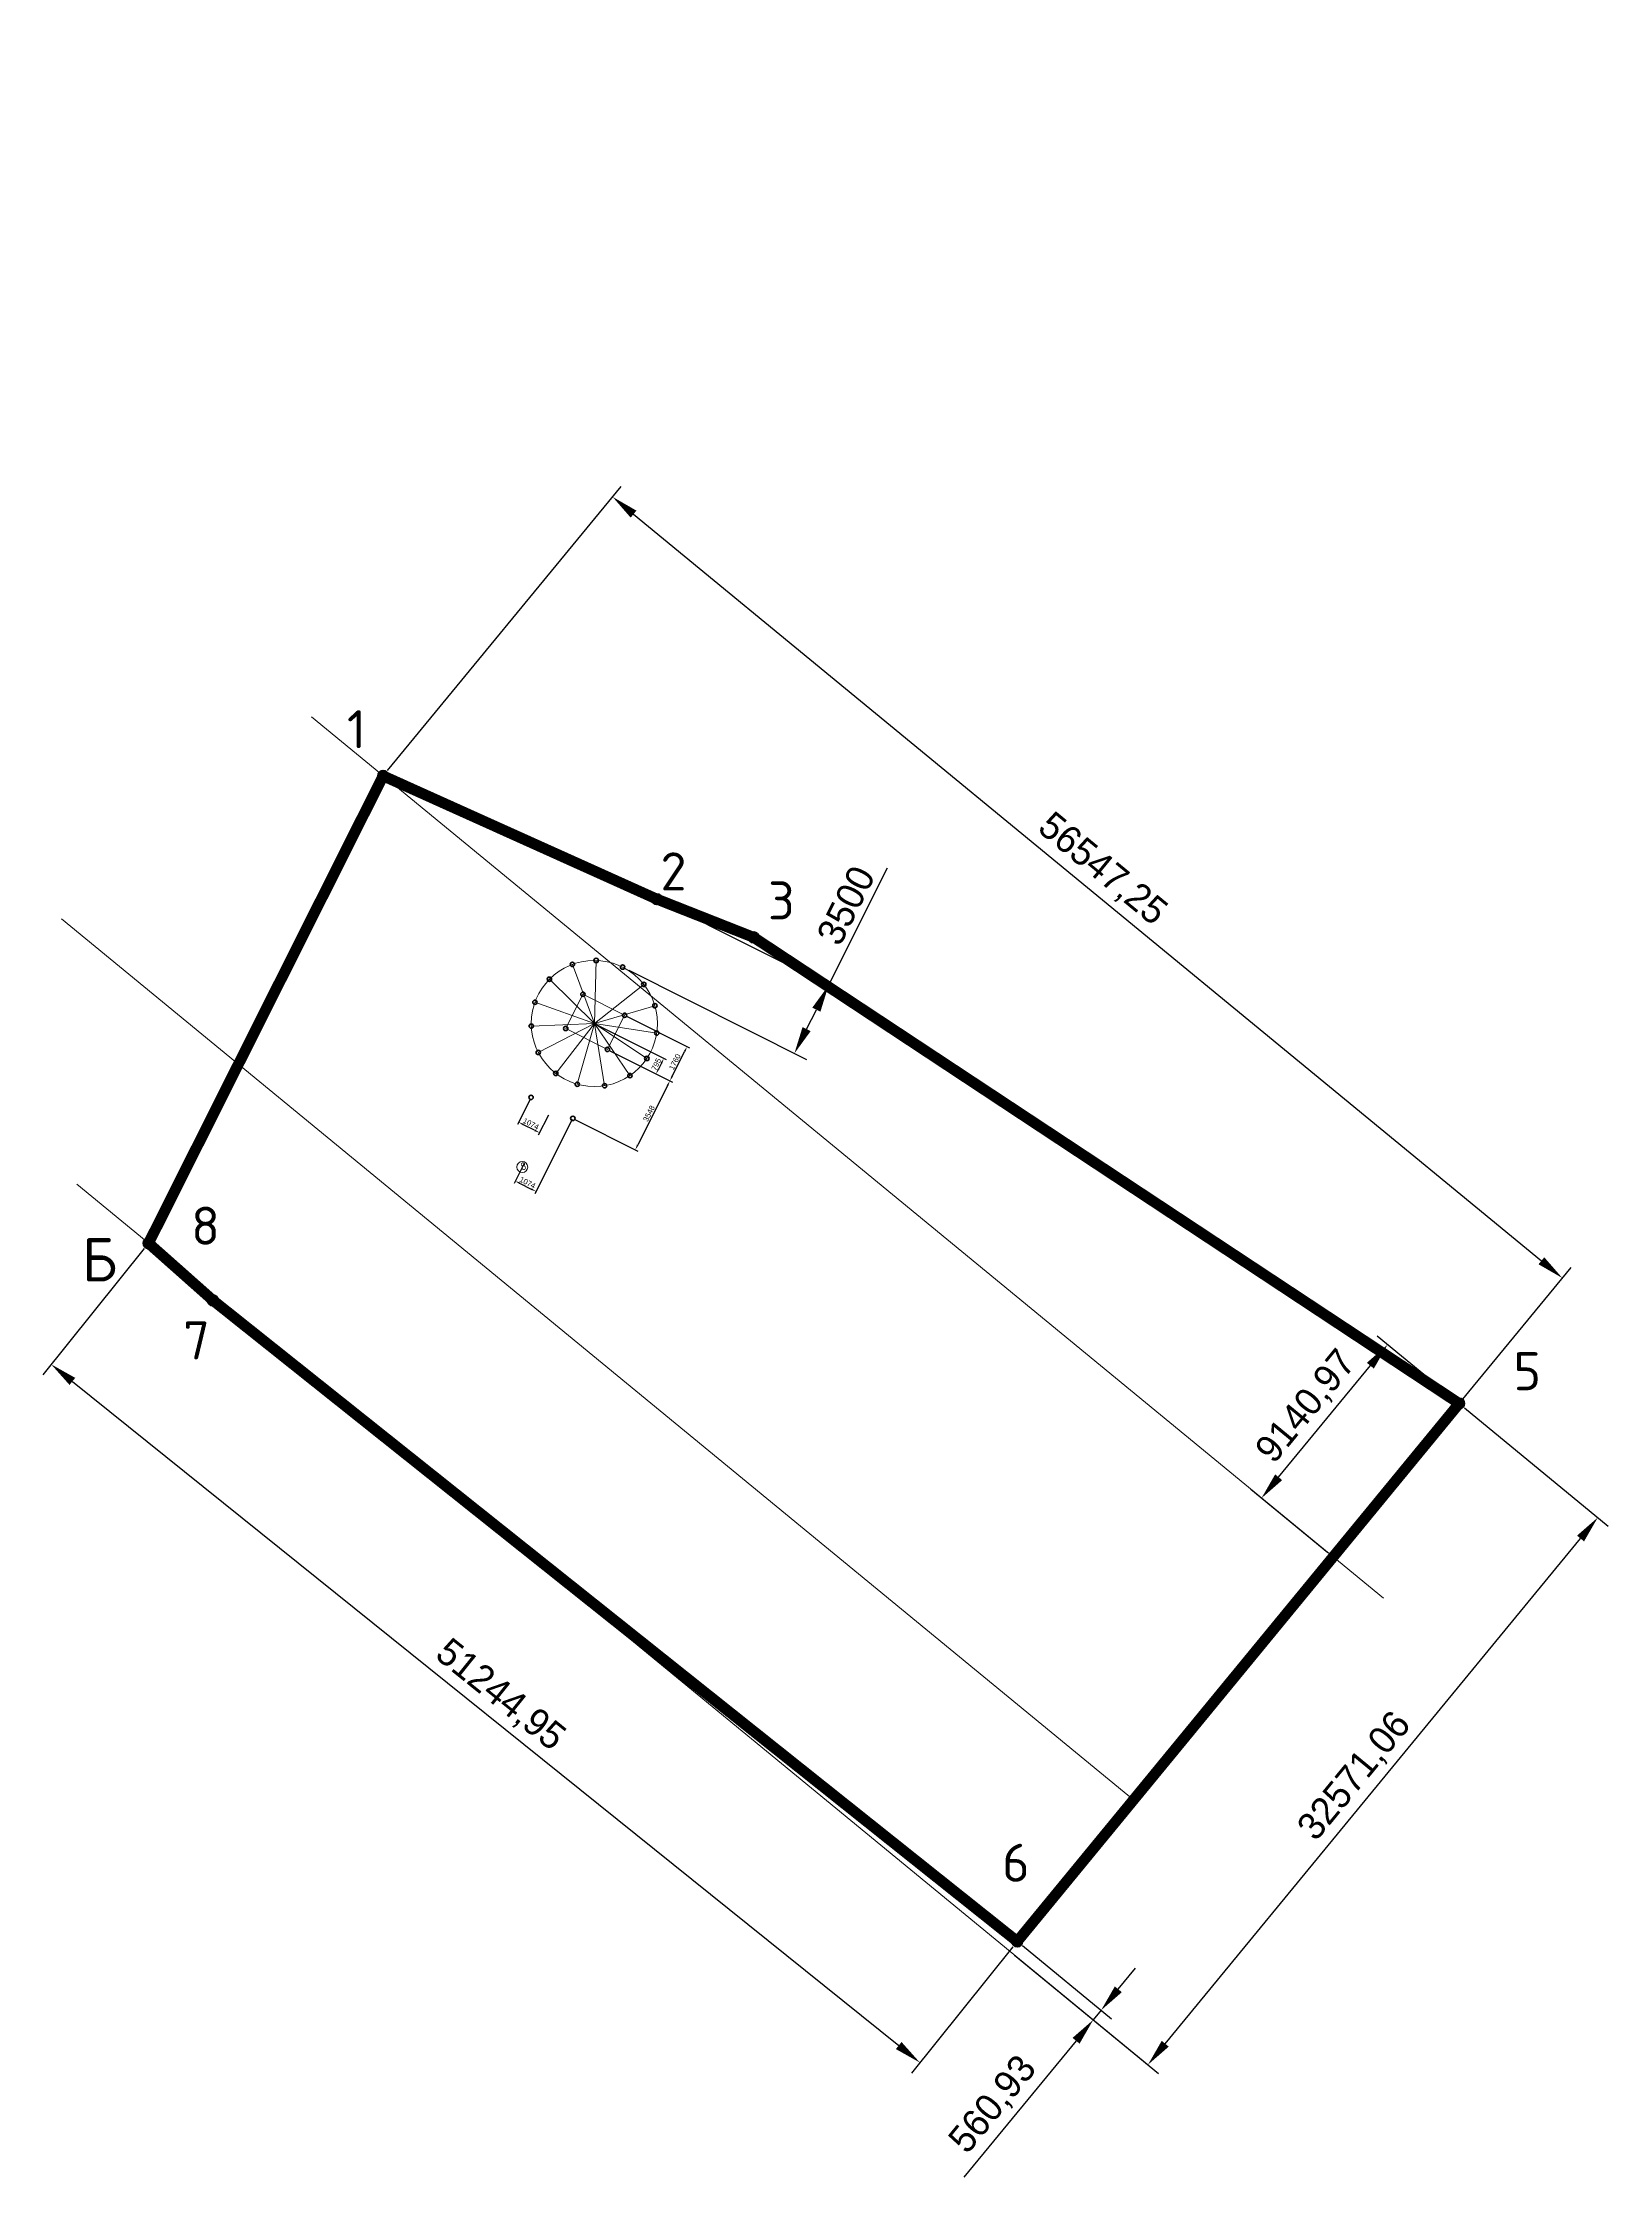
# Model space of a CAD drawing. Header units: millimetres. Extents: x -251276 to -64927, y -339544 to -199359.
# Drawn here: x -136921 to -64927, y -339544 to -241409 of the extents above; entities that cross this region are included whole.
import ezdxf

# ---------------------------------------------------------------- set-up
doc = ezdxf.new("R2010")
doc.units = ezdxf.units.MM
doc.linetypes.add('CENTER2', pattern=[28.575, 19.05, -3.175, 3.175, -3.175])
doc.layers.get('0').update_dxf_attribs({"color": 251, "lineweight": 15})
for name, color, linetype, lineweight in [('границы', 1, 'Continuous', 70), ('линия', 7, 'Continuous', 30), ('окна', 142, 'Continuous', 20), ('размеры', 7, 'Continuous', 18)]:
    doc.layers.add(name, color=color, linetype=linetype, lineweight=lineweight)
doc.dimstyles.new('Аннотативный', dxfattribs={"dimscale": 0, "dimtxt": 2.5, "dimasz": 2.5, "dimexe": 1.25, "dimexo": 0.625, "dimtad": 1, "dimtxsty": 'Standard', "dimcen": 2.5, "dimadec": 0, "dimazin": 0, "dimtfac": 1, "dimtmove": 0, "dimatfit": 3, "dimfxl": 1, "dimarcsym": 0})

# ---------------------------------------------------------------- blocks, each defined once
blk = doc.blocks.new('*D345')
at = {"color": 0, "lineweight": -2, "transparency": 16777216}
for p, q in [((-92229, -329326), (-88126, -332698)), ((-91873, -328893), (-87770, -332265)), ((-87459, -330902), (-86665, -329936)), ((-88253, -331868), (-88609, -332301)), ((-89402, -333267), (-94561, -339544))]:
    blk.add_line(p, q, dxfattribs=at)
at = {"color": 0, "transparency": 16777216}
for points in [[(-87620, -330770), (-87298, -331034), (-88253, -331868)], [(-89563, -333135), (-89241, -333399), (-88609, -332301)]]:
    blk.add_solid(points, dxfattribs=at)
at = {"layer": 'Defpoints', "color": 0, "transparency": 16777216}
for p in [(-92114, -328695), (-92471, -329128), (-88609, -332301)]:
    blk.add_point(p, dxfattribs=at)
at = {"color": 0, "transparency": 16777216, "insert": (-93183, -336227), "char_height": 1250, "attachment_point": 5, "rotation": 50.5878}
blk.add_mtext('560,93', dxfattribs=at)
blk = doc.blocks.new('*D346')
at = {"color": 0, "lineweight": -2, "transparency": 16777216}
for p, q in [((-71543, -304167), (-64927, -309607)), ((-85302, -333404), (-66204, -310176)), ((-92229, -329326), (-85613, -334766))]:
    blk.add_line(p, q, dxfattribs=at)
at = {"color": 0, "transparency": 16777216}
for points in [[(-66365, -310043), (-66043, -310308), (-65410, -309210)], [(-85463, -333271), (-85141, -333536), (-86096, -334369)]]:
    blk.add_solid(points, dxfattribs=at)
at = {"layer": 'Defpoints', "color": 0, "transparency": 16777216}
for p in [(-71785, -303969), (-65410, -309210), (-92471, -329128)]:
    blk.add_point(p, dxfattribs=at)
at = {"color": 0, "transparency": 16777216, "insert": (-76558, -321128), "char_height": 1250, "attachment_point": 5, "rotation": 50.57298}
blk.add_mtext('32571,06', dxfattribs=at)
blk = doc.blocks.new('*D347')
at = {"color": 0, "lineweight": -2, "transparency": 16777216}
for p, q in [((-132249, -296844), (-136921, -302657)), ((-135555, -302953), (-97558, -333487)), ((-92304, -328943), (-96975, -334757))]:
    blk.add_line(p, q, dxfattribs=at)
at = {"color": 0, "transparency": 16777216}
for points in [[(-135425, -302791), (-135686, -303116), (-136530, -302170)], [(-97428, -333325), (-97689, -333649), (-96584, -334270)]]:
    blk.add_solid(points, dxfattribs=at)
at = {"layer": 'Defpoints', "color": 0, "transparency": 16777216}
for p in [(-132053, -296600), (-92108, -328700), (-96584, -334270)]:
    blk.add_point(p, dxfattribs=at)
at = {"color": 0, "transparency": 16777216, "insert": (-115904, -317408), "char_height": 1250, "attachment_point": 5, "rotation": 321.21511}
blk.add_mtext('51244,95', dxfattribs=at)
blk = doc.blocks.new('*D348')
at = {"color": 0, "lineweight": -2, "transparency": 16777216}
for p, q in [((-121067, -274875), (-110320, -261805)), ((-109751, -263082), (-68005, -297409)), ((-77390, -310790), (-66643, -297720))]:
    blk.add_line(p, q, dxfattribs=at)
at = {"color": 0, "transparency": 16777216}
for points in [[(-109619, -262921), (-109884, -263242), (-110717, -262288)], [(-67873, -297248), (-68137, -297569), (-67040, -298202)]]:
    blk.add_solid(points, dxfattribs=at)
at = {"layer": 'Defpoints', "color": 0, "transparency": 16777216}
for p in [(-121266, -275116), (-67040, -298202), (-77588, -311031)]:
    blk.add_point(p, dxfattribs=at)
at = {"color": 0, "transparency": 16777216, "insert": (-88217, -279440), "char_height": 1250, "attachment_point": 5, "rotation": 320.57038}
blk.add_mtext('56547,25', dxfattribs=at)
blk = doc.blocks.new('*D349')
at = {"color": 0, "lineweight": -2, "transparency": 16777216}
for p, q in [((-72026, -303771), (-75559, -300868)), ((-80086, -307361), (-75869, -302230)), ((-77830, -310833), (-81362, -307930))]:
    blk.add_line(p, q, dxfattribs=at)
at = {"color": 0, "transparency": 16777216}
for points in [[(-76030, -302098), (-75709, -302362), (-75076, -301264)], [(-80247, -307229), (-79925, -307493), (-80879, -308327)]]:
    blk.add_solid(points, dxfattribs=at)
at = {"layer": 'Defpoints', "color": 0, "transparency": 16777216}
for p in [(-75076, -301264), (-71785, -303969), (-77588, -311031)]:
    blk.add_point(p, dxfattribs=at)
at = {"color": 0, "transparency": 16777216, "insert": (-78782, -304134), "char_height": 1250, "attachment_point": 5, "rotation": 50.5878}
blk.add_mtext('9140,97', dxfattribs=at)
blk = doc.blocks.new('*D439')
at = {"color": 0, "lineweight": -2, "transparency": 16777216}
for p, q in [((-111498, -286529), (-108248, -288161)), ((-110895, -287721), (-108605, -288871)), ((-108472, -288328), (-108604, -288592))]:
    blk.add_line(p, q, dxfattribs=at)
at = {"color": 0, "transparency": 16777216}
for points in [[(-108509, -288309), (-108434, -288347), (-108359, -288105)], [(-108641, -288573), (-108567, -288610), (-108716, -288815)]]:
    blk.add_solid(points, dxfattribs=at)
at = {"layer": 'Defpoints', "color": 0, "transparency": 16777216}
for p in [(-111554, -286501), (-110951, -287693), (-108716, -288815)]:
    blk.add_point(p, dxfattribs=at)
at = {"color": 0, "transparency": 16777216, "insert": (-108705, -288376), "char_height": 250, "attachment_point": 5, "rotation": 63.33732}
blk.add_mtext('795', dxfattribs=at)
blk = doc.blocks.new('*D440')
at = {"color": 0, "lineweight": -2, "transparency": 16777216}
for p, q in [((-110105, -286148), (-107177, -287618)), ((-110895, -287721), (-107967, -289191)), ((-107966, -288912), (-107401, -287786))]:
    blk.add_line(p, q, dxfattribs=at)
at = {"color": 0, "transparency": 16777216}
for points in [[(-107438, -287767), (-107364, -287804), (-107289, -287562)], [(-108004, -288893), (-107929, -288930), (-108079, -289135)]]:
    blk.add_solid(points, dxfattribs=at)
at = {"layer": 'Defpoints', "color": 0, "transparency": 16777216}
for p in [(-110161, -286120), (-110951, -287693), (-107289, -287562)]:
    blk.add_point(p, dxfattribs=at)
at = {"color": 0, "transparency": 16777216, "insert": (-107851, -288265), "char_height": 250, "attachment_point": 5, "rotation": 63.33732}
blk.add_mtext('1760', dxfattribs=at)
blk = doc.blocks.new('*D441')
at = {"color": 0, "lineweight": -2, "transparency": 16777216}
for p, q in [((-110895, -287721), (-107967, -289191)), ((-108191, -289359), (-109559, -292082)), ((-112487, -290892), (-109559, -292362))]:
    blk.add_line(p, q, dxfattribs=at)
at = {"color": 0, "transparency": 16777216}
for points in [[(-108228, -289340), (-108154, -289377), (-108079, -289135)], [(-109596, -292064), (-109521, -292101), (-109671, -292306)]]:
    blk.add_solid(points, dxfattribs=at)
at = {"layer": 'Defpoints', "color": 0, "transparency": 16777216}
for p in [(-110951, -287693), (-112543, -290864), (-109671, -292306)]:
    blk.add_point(p, dxfattribs=at)
at = {"color": 0, "transparency": 16777216, "insert": (-109042, -290636), "char_height": 250, "attachment_point": 5, "rotation": 63.33732}
blk.add_mtext('3548', dxfattribs=at)
blk = doc.blocks.new('*D442')
at = {"color": 0, "lineweight": -2, "transparency": 16777216}
for p, q in [((-112571, -290920), (-114287, -294336)), ((-114782, -292930), (-115246, -293854)), ((-114967, -293854), (-114454, -294112))]:
    blk.add_line(p, q, dxfattribs=at)
at = {"color": 0, "transparency": 16777216}
for points in [[(-114948, -293817), (-114986, -293892), (-115190, -293742)], [(-114435, -294075), (-114473, -294149), (-114230, -294224)]]:
    blk.add_solid(points, dxfattribs=at)
at = {"layer": 'Defpoints', "color": 0, "transparency": 16777216}
for p in [(-112543, -290864), (-114754, -292874), (-114230, -294224)]:
    blk.add_point(p, dxfattribs=at)
at = {"color": 0, "transparency": 16777216, "insert": (-114626, -293816), "char_height": 250, "attachment_point": 5, "rotation": 333.33732}
blk.add_mtext('1074', dxfattribs=at)
blk = doc.blocks.new('*D443')
at = {"color": 0, "lineweight": -2, "transparency": 16777216}
for p, q in [((-114491, -289956), (-115091, -291150)), ((-114298, -291408), (-114811, -291151)), ((-113667, -290708), (-114131, -291632))]:
    blk.add_line(p, q, dxfattribs=at)
at = {"color": 0, "transparency": 16777216}
for points in [[(-114792, -291114), (-114830, -291188), (-115034, -291039)], [(-114279, -291371), (-114317, -291446), (-114075, -291521)]]:
    blk.add_solid(points, dxfattribs=at)
at = {"layer": 'Defpoints', "color": 0, "transparency": 16777216}
for p in [(-114463, -289900), (-115034, -291039), (-113639, -290652)]:
    blk.add_point(p, dxfattribs=at)
at = {"color": 0, "transparency": 16777216, "insert": (-114470, -291112), "char_height": 250, "attachment_point": 5, "rotation": 333.33732}
blk.add_mtext('1074', dxfattribs=at)
blk = doc.blocks.new('*D445')
at = {"color": 0, "lineweight": -2, "transparency": 16777216}
for p, q in [((-100783, -284747), (-98072, -279348)), ((-108403, -280921), (-100225, -285028)), ((-109973, -284049), (-101796, -288155)), ((-101793, -286758), (-101344, -285864))]:
    blk.add_line(p, q, dxfattribs=at)
at = {"color": 0, "transparency": 16777216}
for points in [[(-101531, -285771), (-101158, -285958), (-100783, -284747)], [(-101979, -286664), (-101607, -286851), (-102354, -287875)]]:
    blk.add_solid(points, dxfattribs=at)
at = {"layer": 'Defpoints', "color": 0, "transparency": 16777216}
for p in [(-108682, -280781), (-110253, -283909), (-100783, -284747)]:
    blk.add_point(p, dxfattribs=at)
at = {"color": 0, "transparency": 16777216, "insert": (-99985, -281068), "char_height": 1250, "attachment_point": 5, "rotation": 63.33732}
blk.add_mtext('3500', dxfattribs=at)

msp = doc.modelspace()

# ---------------------------------------------------------------- hatches: boundary and pattern name
at = {"layer": 'линия'}
h = msp.add_hatch(color=1, dxfattribs=at)
h.dxf.hatch_style = 1
h.paths.add_polyline_path([(-121508.75, -275057.58), (-121265.757, -275116.356), (-121324.533, -275359.348, 0.414213562), (-121022.765, -275175.131, 1)])
h.paths.add_polyline_path([(-121265.757, -275116.356), (-121508.75, -275057.58, 0.414213562), (-121324.533, -275359.348)])
h = msp.add_hatch(color=1, dxfattribs=at)
h.dxf.hatch_style = 1
h.paths.add_polyline_path([(-108924.995, -280722.305), (-108682.002, -280781.08), (-108740.777, -281024.073, 0.414213562), (-108439.009, -280839.856, 1)])
h.paths.add_polyline_path([(-108682.002, -280781.08), (-108924.995, -280722.305, 0.414213562), (-108740.777, -281024.073)])
h = msp.add_hatch(color=1, dxfattribs=at)
h.dxf.hatch_style = 1
h.paths.add_polyline_path([(-104469.096, -282480.801), (-104226.103, -282539.576), (-104284.879, -282782.569, 0.414213562), (-103983.111, -282598.352, 1)])
h.paths.add_polyline_path([(-104226.103, -282539.576), (-104469.096, -282480.801, 0.414213562), (-104284.879, -282782.569)])
h = msp.add_hatch(color=1, dxfattribs=at)
h.dxf.hatch_style = 1
h.paths.add_polyline_path([(-132296.386, -296541.26), (-132053.393, -296600.036), (-132112.169, -296843.028, 0.414213562), (-131810.401, -296658.811, 1)])
h.paths.add_polyline_path([(-132053.393, -296600.036), (-132296.386, -296541.26, 0.414213562), (-132112.169, -296843.028)])
h = msp.add_hatch(color=1, dxfattribs=at)
h.dxf.hatch_style = 1
h.paths.add_polyline_path([(-129333.508, -299168.608), (-129090.515, -299227.383), (-129149.291, -299470.376, 0.414213562), (-128847.523, -299286.158, 1)])
h.paths.add_polyline_path([(-129090.515, -299227.383), (-129333.508, -299168.608, 0.414213562), (-129149.291, -299470.376)])
h = msp.add_hatch(color=1, dxfattribs=at)
h.dxf.hatch_style = 1
h.paths.add_polyline_path([(-72027.792, -303910.131), (-71784.799, -303968.906), (-71843.574, -304211.899, 0.414213562), (-71541.806, -304027.681, 1)])
h.paths.add_polyline_path([(-71784.799, -303968.906), (-72027.792, -303910.131, 0.414213562), (-71843.574, -304211.899)])
h = msp.add_hatch(color=1, dxfattribs=at)
h.dxf.hatch_style = 1
h.paths.add_polyline_path([(-92350.783, -328641.004), (-92107.791, -328699.78), (-92166.566, -328942.772, 0.414213562), (-91864.798, -328758.555, 1)])
h.paths.add_polyline_path([(-92107.791, -328699.78), (-92350.783, -328641.004, 0.414213562), (-92166.566, -328942.772)])
at = {"layer": 'окна'}
h = msp.add_hatch(dxfattribs=at)
h.set_pattern_fill('AR-RROOF', color=256, scale=30, angle=45)
h.set_pattern_definition([(45, (-168289105.24, -308686133.74), (646.5784407, 1724.2091752), [11430, -1524, 3810, -762]), (45, (-168288658, -308685147.7), (-1255.4398057, 177.8090712), [2286, -251.46, 4572, -571.5]), (45, (-168289293.83, -308685406.34), (2440.8336137, 3162.84620584), [6096, -1066.8, 3048, -762])])
h.paths.add_polyline_path([(-123847.159, -241408.501), (-123847.159, -242728.501)])

# ---------------------------------------------------------------- linework, layer by layer
for p, q in [((-124564.907, -272405.226), (-75269.49, -312914.525)), ((-136053.294, -281680.217), (-86757.877, -322189.516)), ((-135352.543, -293888.906), (-86057.126, -334398.205))]:
    msp.add_line(p, q)
at = {"ltscale": 100}
for p, q in [((-111553.919, -286500.529), (-111469.775, -283601.75)), ((-111553.919, -286500.529), (-113616.565, -284462.028)), ((-111553.919, -286500.529), (-112561.804, -283781.307)), ((-111553.919, -286500.529), (-114284.819, -285524.732)), ((-111553.919, -286500.529), (-109279.238, -284701.688)), ((-111553.919, -286500.529), (-114451.506, -286618.799)), ((-111553.919, -286500.529), (-114130.042, -287832.291)), ((-111553.919, -286500.529), (-113325.852, -288796.232)), ((-111553.919, -286500.529), (-112336.841, -289292.846)), ((-111553.919, -286500.529), (-108771.014, -285684.783)), ((-111553.919, -286500.529), (-108687.001, -286937.318)), ((-111553.919, -286500.529), (-109140.204, -288108.006)), ((-111553.919, -286500.529), (-109918.133, -288895.149)), ((-111553.919, -286500.529), (-111083.403, -289362.105)), ((-84366.309, -319279.237), (-77588.359, -311031.208))]:
    msp.add_line(p, q, dxfattribs=at)
msp.add_lwpolyline([(-110161.092, -286120.087), (-112080.683, -285156.2), (-112870.46, -286729.049), (-110950.869, -287692.936), (-110161.092, -286120.087)], dxfattribs=at)
msp.add_circle((-111553.919, -286500.529), 2900, dxfattribs=at)
at = {"lineweight": 60}
for centre in [(-111469.775, -283601.75), (-113616.565, -284462.028), (-112561.804, -283781.307), (-110252.581, -283908.904), (-114284.819, -285524.732), (-112080.683, -285156.2), (-109279.238, -284701.688), (-114451.506, -286618.799), (-110161.092, -286120.087), (-108771.014, -285684.783), (-112870.46, -286729.049), (-108687.001, -286937.318), (-114130.042, -287832.291), (-110950.869, -287692.936), (-109140.204, -288108.006), (-113325.852, -288796.232), (-112336.841, -289292.846), (-111083.403, -289362.105), (-109918.133, -288895.149), (-114462.578, -289899.768), (-112542.988, -290863.655)]:
    msp.add_circle(centre, 100, dxfattribs=at)
at = {"layer": 'границы', "color": 1, "linetype": 'CENTER2', "ltscale": 60, "const_width": 500}
for points in [[(-121265.757, -275116.356), (-132053.393, -296600.036)], [(-121265.757, -275116.356), (-108682.002, -280781.08)], [(-108682.002, -280781.08), (-104226.103, -282539.576)], [(-104226.103, -282539.576), (-71784.799, -303968.906)], [(-132053.393, -296600.036), (-129090.515, -299227.383)], [(-129090.515, -299227.383), (-92107.791, -328699.78)], [(-71784.799, -303968.906), (-92107.791, -328699.78)]]:
    msp.add_lwpolyline(points, dxfattribs=at)
at = {"layer": 'границы'}
for centre in [(-121265.757, -275116.356), (-108682.002, -280781.08), (-104226.103, -282539.576), (-132053.393, -296600.036), (-129090.515, -299227.383), (-71784.799, -303968.906), (-92107.791, -328699.78)]:
    msp.add_circle(centre, 250, dxfattribs=at)
at = {"layer": 'размеры'}
msp.add_circle((-114866.354, -293097.275), 250, dxfattribs=at)

# ---------------------------------------------------------------- texts
at = {"layer": 'размеры', "attachment_point": 1}
for s, insert, char_height in [('{\\fISOCPEUR|b0|i0|c204|p34;1}', (-122927.138, -272094.444), 1750), ('{\\fISOCPEUR|b0|i0|c204|p34;2}', (-108513.89, -278634.005), 1750), ('{\\fISOCPEUR|b0|i0|c204|p34;3}', (-103569.35, -279967.808), 1750), ('{\\fISOCPEUR|b0|i0|c204|p34;8}', (-130094.229, -294921.143), 1750), ('{\\fISOCPEUR|b0|i0|c204|p34;Б}', (-135122.64, -296354.695), 2000), ('{\\fISOCPEUR|b0|i0|c204|p34;7}', (-130459.722, -300195.673), 1750), ('{\\fISOCPEUR|b0|i0|c204|p34;5}', (-69293.285, -301609.574), 1750), ('{\\fISOCPEUR|b0|i0|c204|p34;6}', (-92802.397, -324208.931), 1750)]:
    msp.add_mtext_dynamic_manual_height_columns(s, width=6.11387, gutter_width=12.5, heights=[0], dxfattribs=dict(at, insert=insert, char_height=char_height))
at = {"layer": 'размеры', "insert": (-114985.023, -292917.663), "char_height": 350, "attachment_point": 1, "rotation": 12.74952701}
msp.add_mtext_dynamic_manual_height_columns('{\\fISOCPEUR|b0|i0|c204|p34;8}', width=6.11387, gutter_width=12.5, heights=[0], dxfattribs=at)

# ---------------------------------------------------------------- dimensions: what is measured, and where the dimension line sits
for p1, p2, distance, picture, middle in [((-121265.757, -275116.356), (-77588.359, -311031.208), 16608.815, '*D348', (-88216.709, -279440.456)), ((-132053.393, -296600.036), (-92107.791, -328699.78), -7145.846, '*D347', (-115904.239, -317408.135)), ((-77588.359, -311031.208), (-71784.799, -303968.906), 4259.708, '*D349', (-78782.412, -304134.241)), ((-92470.509, -329127.905), (-71784.799, -303968.906), -8252.782, '*D346', (-76557.542, -321128.147)), ((-92114.377, -328694.531), (-92470.509, -329127.905), 4998.327, '*D345', (-93183.289, -336227.272))]:
    dim = msp.add_aligned_dim(p1=p1, p2=p2, distance=distance, dimstyle='Аннотативный')
    dim.commit()
    dim.dimension.update_dxf_attribs({"geometry": picture, "text_midpoint": middle})
dim = msp.add_aligned_dim(p1=(-110252.581, -283908.904), p2=(-108682.002, -280781.08), distance=-8838.363, dimstyle='Аннотативный', override={"dimscale": 1})
dim.commit()
dim.dimension.update_dxf_attribs({"geometry": '*D445', "text_midpoint": (-99985.266, -281068.34)})
for base, p1, p2, angle, picture, middle in [((-108716.24, -288815.014), (-111553.919, -286500.529), (-110950.869, -287692.936), 243.33732361, '*D439', (-108705.429, -288375.644)), ((-107288.826, -287562.343), (-110950.869, -287692.936), (-110161.092, -286120.087), 243.33732361, '*D440', (-107851.277, -288264.629)), ((-109670.722, -292305.911), (-110950.869, -287692.936), (-112542.988, -290863.655), 243.33732361, '*D441', (-109042.225, -290636.413)), ((-115034.41, -291038.577), (-113638.559, -290652.111), (-114462.578, -289899.768), 333.33732361, '*D443', (-114470.374, -291111.987)), ((-114230.43, -294224.212), (-114754.169, -292873.859), (-112542.988, -290863.655), 333.33732361, '*D442', (-114626.19, -293815.679))]:
    dim = msp.add_linear_dim(base=base, p1=p1, p2=p2, angle=angle, dimstyle='Аннотативный')
    dim.commit()
    dim.dimension.update_dxf_attribs({"geometry": picture, "text_midpoint": middle})

doc.saveas('drawing.dxf')
